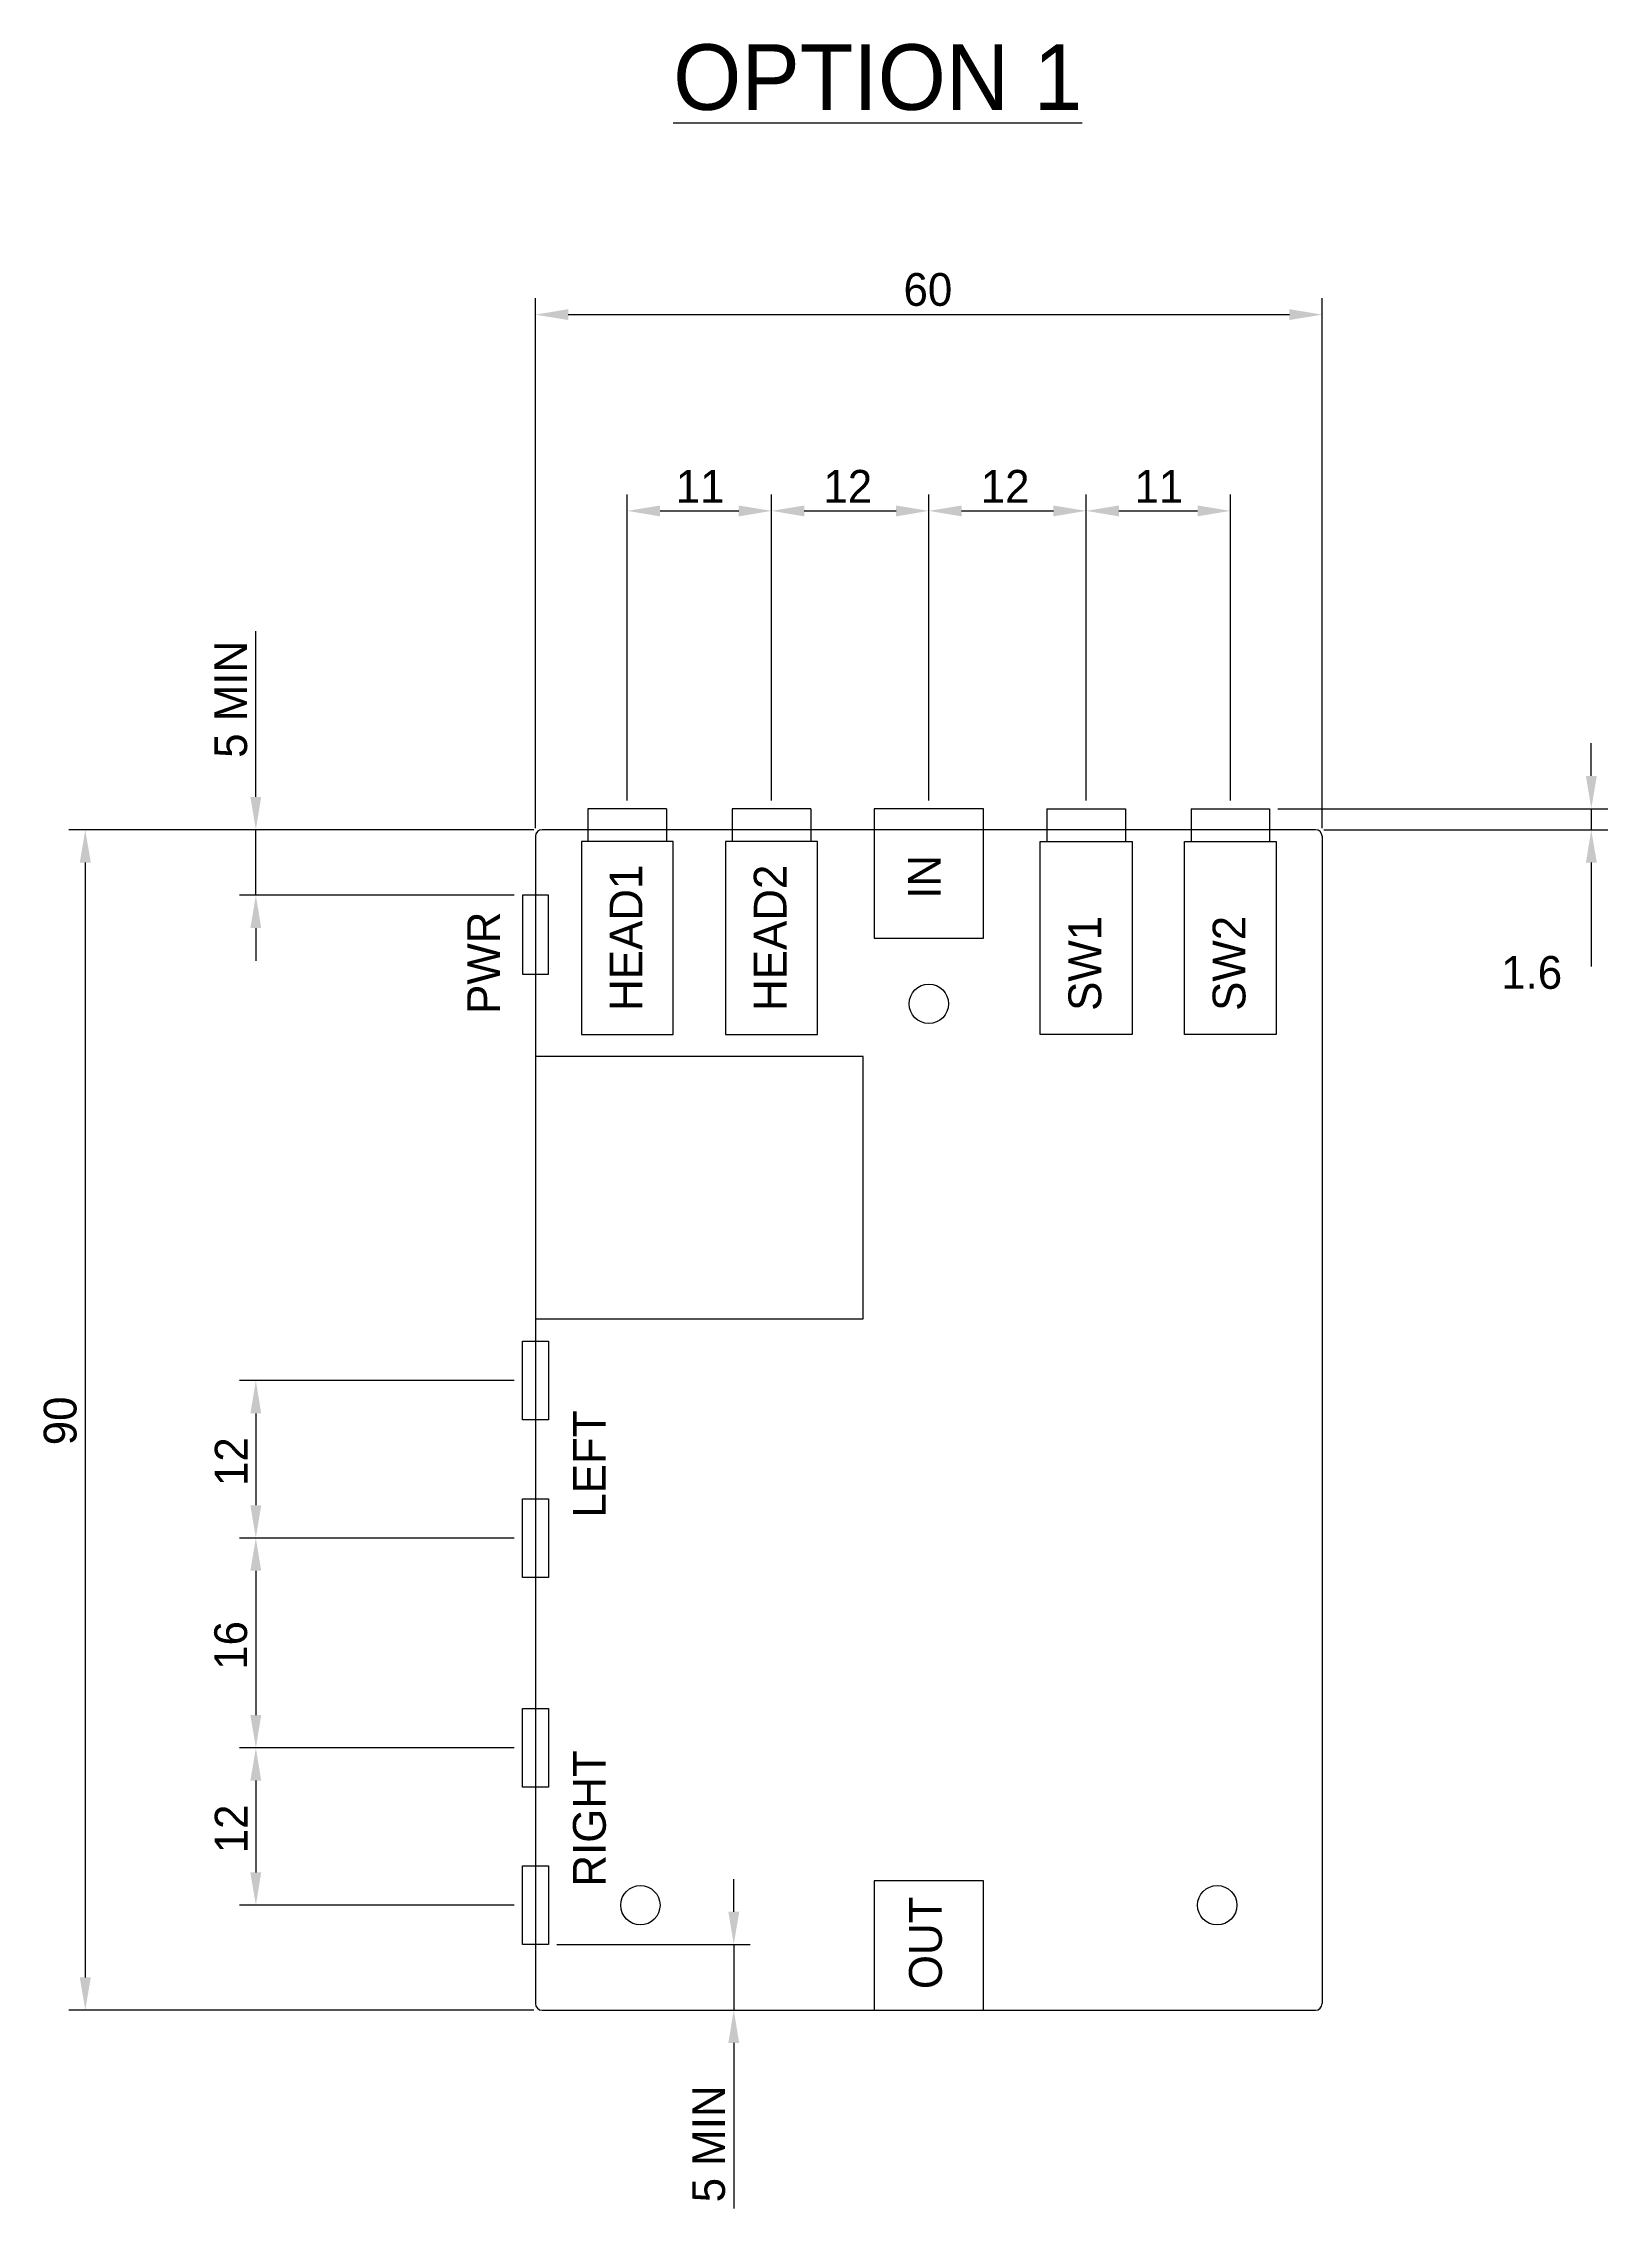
# Model space of a CAD drawing. Extents: x 2771 to 3062, y 837 to 1002.
# Drawn here: x 2771.2 to 2890.5, y 836.8 to 1001.9 of the extents above; entities that cross this region are included whole.
import ezdxf

# ---------------------------------------------------------------- set-up
doc = ezdxf.new("R2010")
doc.units = 0
doc.layers.get('DEFPOINTS').update_dxf_attribs({"linetype": 'CONTINUOUS'})
for name, color, linetype in [('COMPONENTS', 3, 'CONTINUOUS'), ('DIMENSIONS', 2, 'CONTINUOUS'), ('HOLES', 6, 'CONTINUOUS'), ('OUTLINE', 1, 'CONTINUOUS')]:
    doc.layers.add(name, color=color, linetype=linetype)
doc.dimstyles.get("Standard").update_dxf_attribs({"dimtxt": 0.18, "dimasz": 0.18, "dimexe": 0.18, "dimexo": 0.0625, "dimgap": 0.09, "dimtad": 0, "dimtih": 1, "dimtoh": 1, "dimzin": 0, "dimcen": 0.09, "dimazin": 3, "dimtfac": 1, "dimtofl": 0, "dimtmove": 0, "dimatfit": 3})

# ---------------------------------------------------------------- blocks, each defined once
blk = doc.blocks.new('*U49')
at = {"layer": 'DIMENSIONS', "color": 0}
blk.add_text('11', height=2.5, dxfattribs=at).set_placement((2819.45, 966.89))
blk = doc.blocks.new('*D48')
at = {"layer": 'DEFPOINTS', "color": 0}
for p in [(2826.76, 966.27), (2815.76, 943.56), (2826.76, 943.56)]:
    blk.add_point(p, dxfattribs=at)
at = {"layer": 'DIMENSIONS', "color": 0}
for p, q in [((2815.76, 944.18), (2815.76, 967.52)), ((2826.76, 944.18), (2826.76, 967.52)), ((2818.26, 966.27), (2824.26, 966.27))]:
    blk.add_line(p, q, dxfattribs=at)
for points in [[(2818.26, 966.68), (2818.26, 965.85), (2815.76, 966.27)], [(2824.26, 966.68), (2824.26, 965.85), (2826.76, 966.27)]]:
    blk.add_solid(points, dxfattribs=at)
at = {"layer": 'DIMENSIONS'}
blk.add_blockref('*U49', (0, 0), dxfattribs=at)
blk = doc.blocks.new('*U51')
at = {"layer": 'DIMENSIONS', "color": 0}
blk.add_text('12', height=2.5, dxfattribs=at).set_placement((2830.72, 966.89))
blk = doc.blocks.new('*D50')
at = {"layer": 'DEFPOINTS', "color": 0}
for p in [(2838.76, 966.27), (2826.76, 943.56), (2838.76, 943.56)]:
    blk.add_point(p, dxfattribs=at)
at = {"layer": 'DIMENSIONS', "color": 0}
for p, q in [((2826.76, 944.18), (2826.76, 967.52)), ((2838.76, 944.18), (2838.76, 967.52)), ((2829.26, 966.27), (2836.26, 966.27))]:
    blk.add_line(p, q, dxfattribs=at)
for points in [[(2829.26, 966.68), (2829.26, 965.85), (2826.76, 966.27)], [(2836.26, 966.68), (2836.26, 965.85), (2838.76, 966.27)]]:
    blk.add_solid(points, dxfattribs=at)
at = {"layer": 'DIMENSIONS'}
blk.add_blockref('*U51', (0, 0), dxfattribs=at)
blk = doc.blocks.new('*U53')
at = {"layer": 'DIMENSIONS', "color": 0}
blk.add_text('12', height=2.5, dxfattribs=at).set_placement((2842.72, 966.89))
blk = doc.blocks.new('*D52')
at = {"layer": 'DEFPOINTS', "color": 0}
for p in [(2850.76, 966.27), (2838.76, 943.56), (2850.76, 943.56)]:
    blk.add_point(p, dxfattribs=at)
at = {"layer": 'DIMENSIONS', "color": 0}
for p, q in [((2838.76, 944.18), (2838.76, 967.52)), ((2850.76, 944.18), (2850.76, 967.52)), ((2841.26, 966.27), (2848.26, 966.27))]:
    blk.add_line(p, q, dxfattribs=at)
for points in [[(2841.26, 966.68), (2841.26, 965.85), (2838.76, 966.27)], [(2848.26, 966.68), (2848.26, 965.85), (2850.76, 966.27)]]:
    blk.add_solid(points, dxfattribs=at)
at = {"layer": 'DIMENSIONS'}
blk.add_blockref('*U53', (0, 0), dxfattribs=at)
blk = doc.blocks.new('*U55')
at = {"layer": 'DIMENSIONS', "color": 0}
blk.add_text('11', height=2.5, dxfattribs=at).set_placement((2854.45, 966.89))
blk = doc.blocks.new('*D54')
at = {"layer": 'DEFPOINTS', "color": 0}
for p in [(2861.76, 966.27), (2850.76, 943.56), (2861.76, 943.56)]:
    blk.add_point(p, dxfattribs=at)
at = {"layer": 'DIMENSIONS', "color": 0}
for p, q in [((2850.76, 944.18), (2850.76, 967.52)), ((2861.76, 944.18), (2861.76, 967.52)), ((2853.26, 966.27), (2859.26, 966.27))]:
    blk.add_line(p, q, dxfattribs=at)
for points in [[(2853.26, 966.68), (2853.26, 965.85), (2850.76, 966.27)], [(2859.26, 966.68), (2859.26, 965.85), (2861.76, 966.27)]]:
    blk.add_solid(points, dxfattribs=at)
at = {"layer": 'DIMENSIONS'}
blk.add_blockref('*U55', (0, 0), dxfattribs=at)
blk = doc.blocks.new('*U57')
at = {"layer": 'DIMENSIONS', "color": 0}
blk.add_text('60', height=2.5, dxfattribs=at).set_placement((2836.83, 981.9))
blk = doc.blocks.new('*D56')
at = {"layer": 'DEFPOINTS', "color": 0}
for p in [(2868.76, 981.23), (2808.76, 941.46), (2868.76, 941.46)]:
    blk.add_point(p, dxfattribs=at)
at = {"layer": 'DIMENSIONS', "color": 0}
for p, q in [((2808.76, 942.08), (2808.76, 982.48)), ((2868.76, 942.08), (2868.76, 982.48)), ((2811.26, 981.23), (2866.26, 981.23))]:
    blk.add_line(p, q, dxfattribs=at)
for points in [[(2811.26, 981.65), (2811.26, 980.82), (2808.76, 981.23)], [(2866.26, 981.65), (2866.26, 980.82), (2868.76, 981.23)]]:
    blk.add_solid(points, dxfattribs=at)
at = {"layer": 'DIMENSIONS'}
blk.add_blockref('*U57', (0, 0), dxfattribs=at)
blk = doc.blocks.new('*U59')
at = {"layer": 'DIMENSIONS', "color": 0}
blk.add_text('5 MIN', height=2.5, rotation=90, dxfattribs=at).set_placement((2786.76, 947.44))
blk = doc.blocks.new('*D58')
at = {"layer": 'DEFPOINTS', "color": 0}
for p in [(2787.43, 941.96), (2809.26, 941.96), (2807.76, 936.96)]:
    blk.add_point(p, dxfattribs=at)
at = {"layer": 'DIMENSIONS', "color": 0}
for p, q in [((2787.43, 944.46), (2787.43, 957.09)), ((2808.63, 941.96), (2786.18, 941.96)), ((2787.43, 936.96), (2787.43, 941.96)), ((2807.13, 936.96), (2786.18, 936.96)), ((2787.43, 934.46), (2787.43, 931.96))]:
    blk.add_line(p, q, dxfattribs=at)
for points in [[(2787.01, 944.46), (2787.84, 944.46), (2787.43, 941.96)], [(2787.01, 934.46), (2787.84, 934.46), (2787.43, 936.96)]]:
    blk.add_solid(points, dxfattribs=at)
at = {"layer": 'DIMENSIONS'}
blk.add_blockref('*U59', (0, 0), dxfattribs=at)
blk = doc.blocks.new('*U47')
at = {"layer": 'DIMENSIONS', "color": 0}
blk.add_text('90', height=2.5, rotation=90, dxfattribs=at).set_placement((2773.75, 895.03))
blk = doc.blocks.new('*D46')
at = {"layer": 'DEFPOINTS', "color": 0}
for p in [(2809.26, 941.96), (2774.42, 851.96), (2809.26, 851.96)]:
    blk.add_point(p, dxfattribs=at)
at = {"layer": 'DIMENSIONS', "color": 0}
for p, q in [((2808.63, 941.96), (2773.17, 941.96)), ((2774.42, 939.46), (2774.42, 854.46)), ((2808.63, 851.96), (2773.17, 851.96))]:
    blk.add_line(p, q, dxfattribs=at)
for points in [[(2774, 939.46), (2774.84, 939.46), (2774.42, 941.96)], [(2774, 854.46), (2774.84, 854.46), (2774.42, 851.96)]]:
    blk.add_solid(points, dxfattribs=at)
at = {"layer": 'DIMENSIONS'}
blk.add_blockref('*U47', (0, 0), dxfattribs=at)
blk = doc.blocks.new('*U61')
at = {"layer": 'DIMENSIONS', "color": 0}
blk.add_text('12', height=2.5, rotation=90, dxfattribs=at).set_placement((2786.8, 891.92))
blk = doc.blocks.new('*D60')
at = {"layer": 'DEFPOINTS', "color": 0}
for p in [(2807.76, 899.96), (2787.43, 887.96), (2807.76, 887.96)]:
    blk.add_point(p, dxfattribs=at)
at = {"layer": 'DIMENSIONS', "color": 0}
for p, q in [((2807.13, 899.96), (2786.18, 899.96)), ((2787.43, 897.46), (2787.43, 890.46)), ((2807.13, 887.96), (2786.18, 887.96))]:
    blk.add_line(p, q, dxfattribs=at)
for points in [[(2787.01, 897.46), (2787.84, 897.46), (2787.43, 899.96)], [(2787.01, 890.46), (2787.84, 890.46), (2787.43, 887.96)]]:
    blk.add_solid(points, dxfattribs=at)
at = {"layer": 'DIMENSIONS'}
blk.add_blockref('*U61', (0, 0), dxfattribs=at)
blk = doc.blocks.new('*U63')
at = {"layer": 'DIMENSIONS', "color": 0}
blk.add_text('16', height=2.5, rotation=90, dxfattribs=at).set_placement((2786.76, 877.91))
blk = doc.blocks.new('*D62')
at = {"layer": 'DEFPOINTS', "color": 0}
for p in [(2807.76, 887.96), (2787.43, 871.96), (2807.76, 871.96)]:
    blk.add_point(p, dxfattribs=at)
at = {"layer": 'DIMENSIONS', "color": 0}
for p, q in [((2807.13, 887.96), (2786.18, 887.96)), ((2787.43, 885.46), (2787.43, 874.46)), ((2807.13, 871.96), (2786.18, 871.96))]:
    blk.add_line(p, q, dxfattribs=at)
for points in [[(2787.01, 885.46), (2787.84, 885.46), (2787.43, 887.96)], [(2787.01, 874.46), (2787.84, 874.46), (2787.43, 871.96)]]:
    blk.add_solid(points, dxfattribs=at)
at = {"layer": 'DIMENSIONS'}
blk.add_blockref('*U63', (0, 0), dxfattribs=at)
blk = doc.blocks.new('*U65')
at = {"layer": 'DIMENSIONS', "color": 0}
blk.add_text('12', height=2.5, rotation=90, dxfattribs=at).set_placement((2786.8, 863.92))
blk = doc.blocks.new('*D64')
at = {"layer": 'DEFPOINTS', "color": 0}
for p in [(2807.76, 871.96), (2787.43, 859.96), (2807.76, 859.96)]:
    blk.add_point(p, dxfattribs=at)
at = {"layer": 'DIMENSIONS', "color": 0}
for p, q in [((2807.13, 871.96), (2786.18, 871.96)), ((2787.43, 869.46), (2787.43, 862.46)), ((2807.13, 859.96), (2786.18, 859.96))]:
    blk.add_line(p, q, dxfattribs=at)
for points in [[(2787.01, 869.46), (2787.84, 869.46), (2787.43, 871.96)], [(2787.01, 862.46), (2787.84, 862.46), (2787.43, 859.96)]]:
    blk.add_solid(points, dxfattribs=at)
at = {"layer": 'DIMENSIONS'}
blk.add_blockref('*U65', (0, 0), dxfattribs=at)
blk = doc.blocks.new('*U67')
at = {"layer": 'DIMENSIONS', "color": 0}
blk.add_text('5 MIN', height=2.5, rotation=90, dxfattribs=at).set_placement((2823.21, 837.31))
blk = doc.blocks.new('*D66')
at = {"layer": 'DEFPOINTS', "color": 0}
for p in [(2809.76, 856.96), (2809.26, 851.96), (2823.88, 851.96)]:
    blk.add_point(p, dxfattribs=at)
at = {"layer": 'DIMENSIONS', "color": 0}
for p, q in [((2823.88, 859.46), (2823.88, 861.96)), ((2810.38, 856.96), (2825.13, 856.96)), ((2823.88, 856.96), (2823.88, 851.96)), ((2809.88, 851.96), (2825.13, 851.96)), ((2823.88, 849.46), (2823.88, 836.83))]:
    blk.add_line(p, q, dxfattribs=at)
for points in [[(2823.47, 859.46), (2824.3, 859.46), (2823.88, 856.96)], [(2823.47, 849.46), (2824.3, 849.46), (2823.88, 851.96)]]:
    blk.add_solid(points, dxfattribs=at)
at = {"layer": 'DIMENSIONS'}
blk.add_blockref('*U67', (0, 0), dxfattribs=at)
blk = doc.blocks.new('*D100')
at = {"layer": 'DEFPOINTS', "color": 0}
for p in [(2864.76, 943.56), (2868.26, 941.96), (2889.29, 941.96)]:
    blk.add_point(p, dxfattribs=at)
at = {"layer": 'DIMENSIONS', "color": 0}
for p, q in [((2889.29, 946.06), (2889.29, 948.56)), ((2865.38, 943.56), (2890.54, 943.56)), ((2889.29, 943.56), (2889.29, 941.96)), ((2868.88, 941.96), (2890.54, 941.96)), ((2889.29, 939.46), (2889.29, 931.54))]:
    blk.add_line(p, q, dxfattribs=at)
for points in [[(2888.88, 946.06), (2889.71, 946.06), (2889.29, 943.56)], [(2888.88, 939.46), (2889.71, 939.46), (2889.29, 941.96)]]:
    blk.add_solid(points, dxfattribs=at)
blk.add_text('1.6', height=2.5, dxfattribs=at).set_placement((2882.42, 929.83))

msp = doc.modelspace()

# ---------------------------------------------------------------- linework, layer by layer
at = {"layer": 'COMPONENTS'}
for p, q in [((2818.758, 943.559), (2812.758, 943.559)), ((2812.758, 943.559), (2812.758, 941.059)), ((2818.758, 943.559), (2818.758, 941.059)), ((2829.758, 943.559), (2823.758, 943.559)), ((2823.758, 943.559), (2823.758, 941.059)), ((2829.758, 943.559), (2829.758, 941.059)), ((2847.758, 943.559), (2853.758, 943.559)), ((2847.758, 943.559), (2847.758, 941.059)), ((2853.758, 943.559), (2853.758, 941.059)), ((2858.758, 943.559), (2864.758, 943.559)), ((2858.758, 943.559), (2858.758, 941.059)), ((2864.758, 943.559), (2864.758, 941.059)), ((2819.258, 941.059), (2812.258, 941.059)), ((2812.258, 941.059), (2812.258, 926.359)), ((2819.258, 926.359), (2819.258, 941.059)), ((2830.258, 941.059), (2823.258, 941.059)), ((2823.258, 941.059), (2823.258, 926.359)), ((2830.258, 926.359), (2830.258, 941.059)), ((2847.258, 926.359), (2847.258, 941.059)), ((2847.258, 941.059), (2854.258, 941.059)), ((2854.258, 941.059), (2854.258, 926.359)), ((2858.258, 926.359), (2858.258, 941.059)), ((2858.258, 941.059), (2865.258, 941.059)), ((2865.258, 941.059), (2865.258, 926.359)), ((2812.258, 926.359), (2819.258, 926.359)), ((2823.258, 926.359), (2830.258, 926.359)), ((2854.258, 926.359), (2847.258, 926.359)), ((2865.258, 926.359), (2858.258, 926.359))]:
    msp.add_line(p, q, dxfattribs=at)
for points in [[(2834.583, 933.689), (2842.933, 933.689), (2842.933, 943.559), (2834.583, 943.559)], [(2807.758, 930.959), (2809.758, 930.959), (2809.758, 936.959), (2807.758, 936.959)], [(2808.758, 904.659), (2833.758, 904.659), (2833.758, 924.659), (2808.758, 924.659)], [(2807.758, 902.959), (2809.758, 902.959), (2809.758, 896.959), (2807.758, 896.959)], [(2807.758, 890.959), (2809.758, 890.959), (2809.758, 884.959), (2807.758, 884.959)], [(2807.758, 874.959), (2809.758, 874.959), (2809.758, 868.959), (2807.758, 868.959)], [(2807.758, 862.959), (2809.758, 862.959), (2809.758, 856.959), (2807.758, 856.959)], [(2834.583, 851.959), (2842.933, 851.959), (2842.933, 861.829), (2834.583, 861.829)]]:
    msp.add_lwpolyline(points, close=True, dxfattribs=at)
at = {"layer": 'HOLES'}
for centre in [(2838.758, 928.689), (2816.758, 859.959), (2860.758, 859.959)]:
    msp.add_circle(centre, 1.5, dxfattribs=at)
at = {"layer": 'OUTLINE'}
for p, q in [((2808.758, 941.459), (2808.758, 852.459)), ((2868.258, 941.959), (2809.258, 941.959)), ((2868.758, 941.459), (2868.758, 852.459)), ((2809.258, 851.959), (2868.258, 851.959))]:
    msp.add_line(p, q, dxfattribs=at)
for centre, start, end in [((2809.258, 941.459), 90, 180), ((2868.258, 941.459), 0, 90), ((2809.258, 852.459), 180, 270), ((2868.258, 852.459), 270, 0)]:
    msp.add_arc(centre, 0.5, start, end, dxfattribs=at)

# ---------------------------------------------------------------- texts
at = {"layer": 'DIMENSIONS'}
msp.add_text('%%UOPTION 1', height=5, dxfattribs=at).set_placement((2819.261, 996.843))
for s, p in [('IN', (2839.665, 936.693)), ('HEAD1', (2816.909, 928.148)), ('HEAD2', (2827.909, 928.148)), ('PWR', (2806.05, 927.92)), ('SW1', (2851.909, 928.148)), ('SW2', (2862.909, 928.148)), ('LEFT', (2814.12, 889.51)), ('RIGHT', (2814.12, 861.382)), ('OUT', (2839.752, 853.566))]:
    msp.add_text(s, height=2.5, rotation=90, dxfattribs=at).set_placement(p)

# ---------------------------------------------------------------- dimensions: what is measured, and where the dimension line sits
for base, p1, p2, picture, middle in [((2868.758, 981.234), (2808.758, 941.459), (2868.758, 941.459), '*D56', (2838.758, 983.135)), ((2826.758, 966.268), (2815.758, 943.559), (2826.758, 943.559), '*D48', (2821.258, 968.148)), ((2838.758, 966.268), (2826.758, 943.559), (2838.758, 943.559), '*D50', (2832.758, 968.148)), ((2850.758, 966.268), (2838.758, 943.559), (2850.758, 943.559), '*D52', (2844.758, 968.148)), ((2861.758, 966.268), (2850.758, 943.559), (2861.758, 943.559), '*D54', (2856.258, 968.148))]:
    dim = msp.add_linear_dim(base=base, p1=p1, p2=p2, dimstyle='Standard', dxfattribs=at)
    dim.commit()
    dim.dimension.update_dxf_attribs({"geometry": picture, "text_midpoint": middle})
for base, p1, p2, picture, middle in [((2787.426, 941.959), (2807.758, 936.959), (2809.258, 941.959), '*D58', (2785.53, 952.026)), ((2823.882, 851.959), (2809.758, 856.959), (2809.258, 851.959), '*D66', (2821.986, 841.893))]:
    dim = msp.add_linear_dim(base=base, p1=p1, p2=p2, angle=90, text='<> MIN', dimstyle='Standard', dxfattribs=at)
    dim.commit()
    dim.dimension.update_dxf_attribs({"geometry": picture, "text_midpoint": middle})
dim = msp.add_linear_dim(base=(2889.293, 941.959), p1=(2864.758, 943.559), p2=(2868.258, 941.959), angle=90, dimstyle='Standard', override={"dimtmove": 0, "dimtzin": 0}, dxfattribs=at)
dim.commit()
dim.dimension.update_dxf_attribs({"geometry": '*D100', "text_midpoint": (2887.418, 934.251)})
for base, p1, p2, angle, picture, middle in [((2774.421, 851.959), (2809.258, 941.959), (2809.258, 851.959), 90, '*D46', (2772.52, 896.959)), ((2787.426, 887.959), (2807.758, 899.959), (2807.758, 887.959), 270, '*D60', (2785.546, 893.959)), ((2787.426, 871.959), (2807.758, 887.959), (2807.758, 871.959), 90, '*D62', (2785.525, 879.959)), ((2787.426, 859.959), (2807.758, 871.959), (2807.758, 859.959), 90, '*D64', (2785.546, 865.959))]:
    dim = msp.add_linear_dim(base=base, p1=p1, p2=p2, angle=angle, dimstyle='Standard', dxfattribs=at)
    dim.commit()
    dim.dimension.update_dxf_attribs({"geometry": picture, "text_midpoint": middle})

doc.saveas('drawing.dxf')
